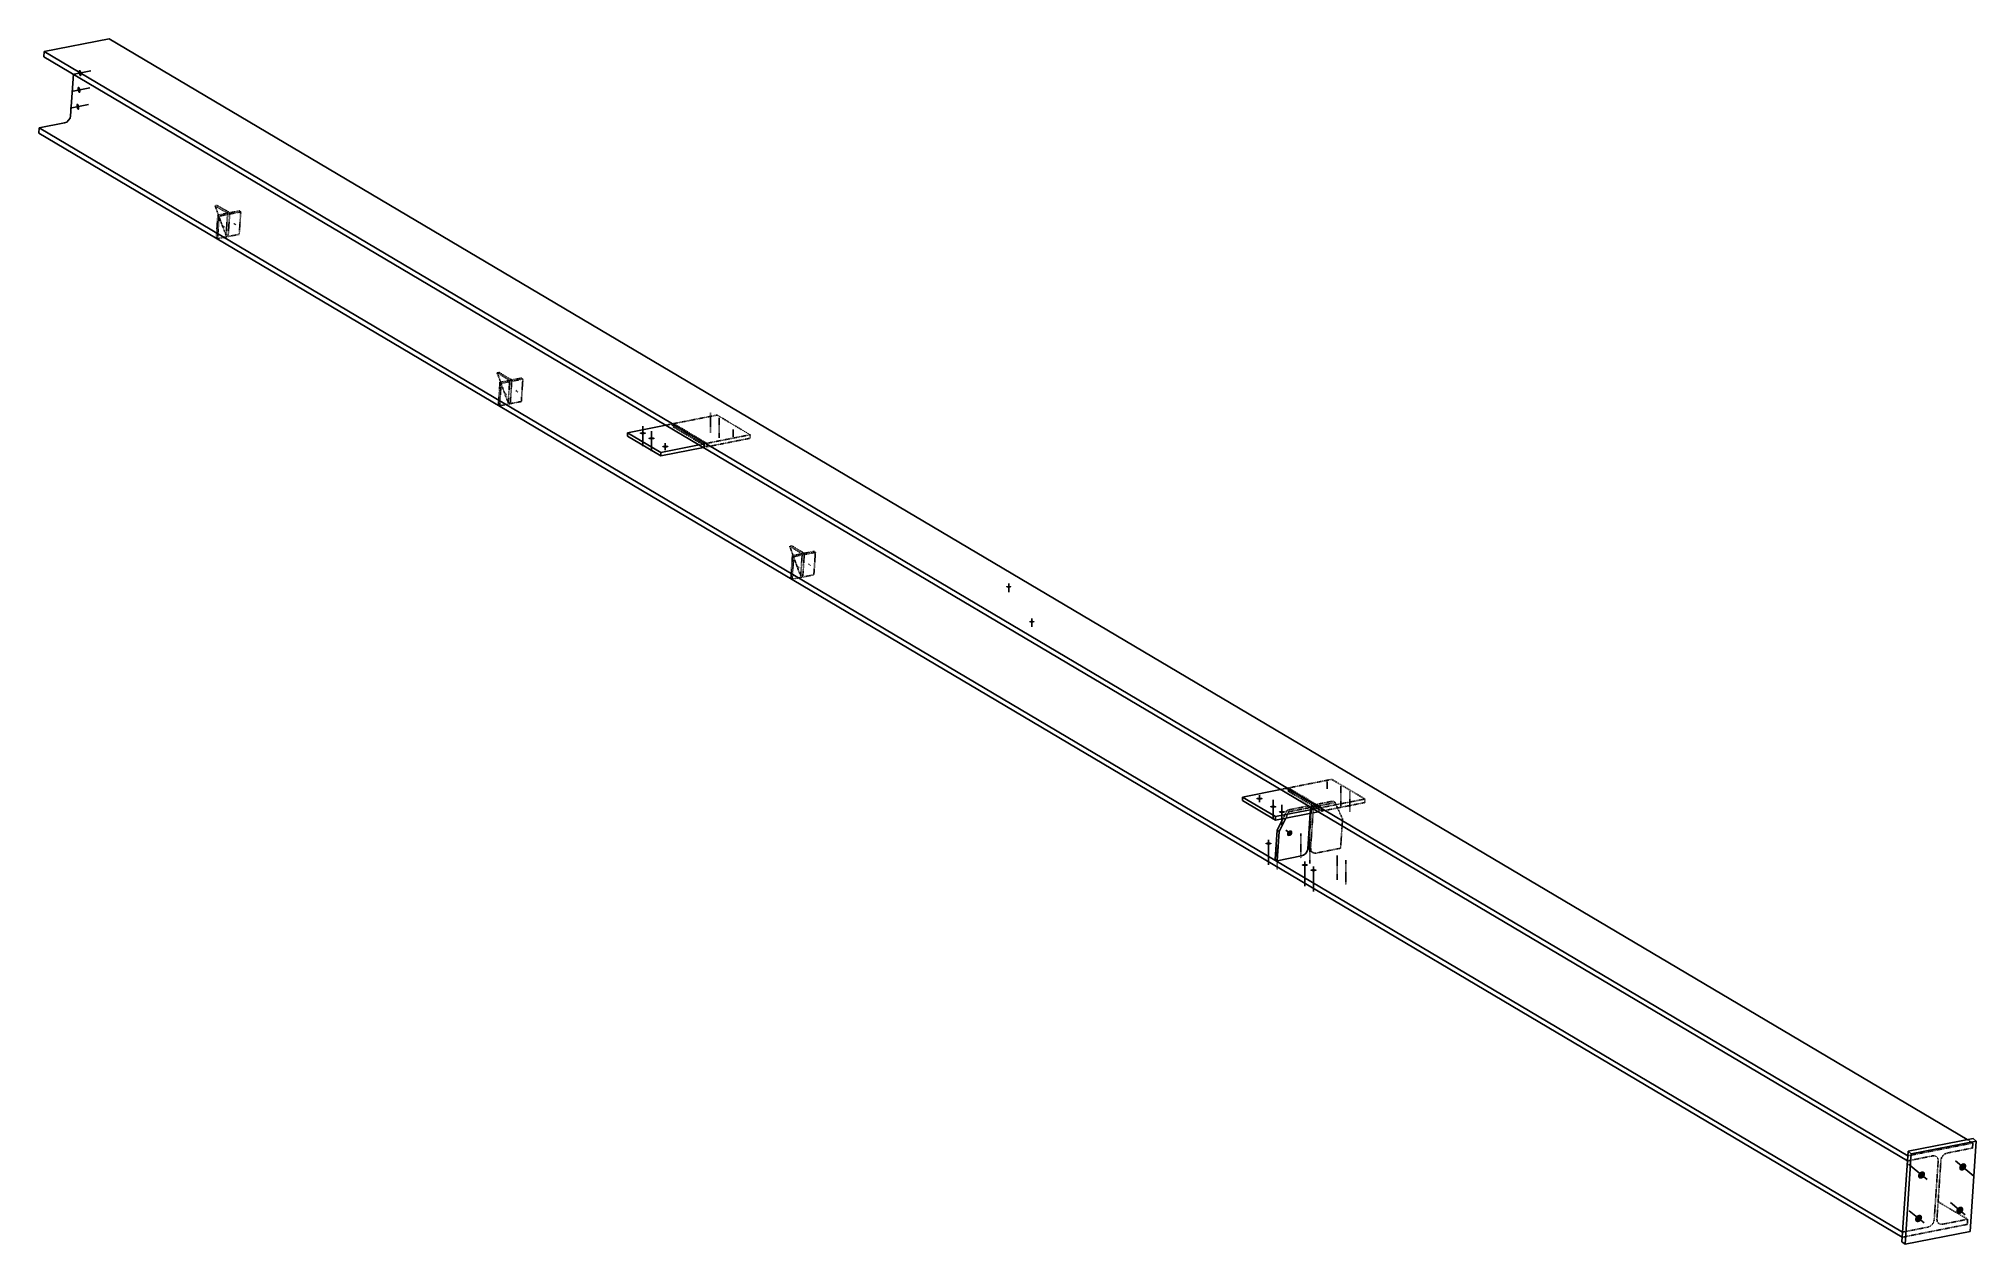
# Model space of a CAD drawing. Header units: millimetres. Extents: x 23 to 83937, y 8 to 4911.
# Drawn here: x 52556 to 60297, y 96 to 4911 of the extents above; entities that cross this region are included whole.
import ezdxf

# ---------------------------------------------------------------- set-up
doc = ezdxf.new("R2010")
doc.units = ezdxf.units.MM
doc.linetypes.add('DXK_LINE_DOT2', pattern=[3.9198, 1.9599, -1.9599])
doc.layers.add('STÅL', color=7, linetype='Continuous')

msp = doc.modelspace()

# ---------------------------------------------------------------- hatches: boundary and pattern name
at = {"layer": 'STÅL', "linetype": 'Continuous'}
for points in [[(52727.4, 4775.5), (52727.8, 4772.8), (52727.9, 4770.2), (52727.7, 4767.8), (52727.3, 4765.6), (52726.6, 4763.9), (52725.6, 4762.6), (52724.5, 4761.8), (52723.3, 4761.5), (52721.9, 4761.8), (52720.6, 4762.7), (52719.2, 4764.1), (52718, 4765.9), (52716.9, 4768.1), (52716, 4770.5), (52715.4, 4773.2), (52715, 4775.8), (52714.9, 4778.4), (52715.1, 4780.9), (52715.5, 4783), (52716.2, 4784.8), (52717.1, 4786.1), (52718.3, 4786.9), (52719.5, 4787.1), (52720.8, 4786.8), (52722.2, 4786), (52723.5, 4784.6), (52724.8, 4782.8), (52725.8, 4780.6), (52726.7, 4778.1)], [(52718.2, 4641), (52718.6, 4638.4), (52718.7, 4635.7), (52718.6, 4633.3), (52718.1, 4631.2), (52717.4, 4629.4), (52716.5, 4628.1), (52715.4, 4627.3), (52714.1, 4627), (52712.8, 4627.3), (52711.4, 4628.2), (52710.1, 4629.6), (52708.9, 4631.4), (52707.8, 4633.6), (52706.9, 4636), (52706.3, 4638.7), (52705.9, 4641.3), (52705.7, 4644), (52705.9, 4646.4), (52706.4, 4648.5), (52707.1, 4650.3), (52708, 4651.6), (52709.1, 4652.4), (52710.4, 4652.7), (52711.7, 4652.3), (52713.1, 4651.5), (52714.4, 4650.1), (52715.6, 4648.3), (52716.7, 4646.1), (52717.6, 4643.7)], [(52722.8, 4708.3), (52723.2, 4705.6), (52723.3, 4703), (52723.1, 4700.6), (52722.7, 4698.4), (52722, 4696.6), (52721.1, 4695.3), (52719.9, 4694.5), (52718.7, 4694.3), (52717.4, 4694.6), (52716, 4695.5), (52714.7, 4696.8), (52713.4, 4698.6), (52712.4, 4700.8), (52711.5, 4703.3), (52710.8, 4705.9), (52710.4, 4708.6), (52710.3, 4711.2), (52710.5, 4713.6), (52710.9, 4715.8), (52711.6, 4717.5), (52712.6, 4718.9), (52713.7, 4719.6), (52714.9, 4719.9), (52716.3, 4719.6), (52717.6, 4718.7), (52719, 4717.4), (52720.2, 4715.5), (52721.3, 4713.4), (52722.2, 4710.9)], [(54969.5, 3331.3), (54966.8, 3331.4), (54964.2, 3331.7), (54961.9, 3332.1), (54959.9, 3332.8), (54958.3, 3333.5), (54957.2, 3334.4), (54956.6, 3335.3), (54956.6, 3336.2), (54957.2, 3337.1), (54958.3, 3338), (54959.9, 3338.7), (54961.9, 3339.3), (54964.2, 3339.8), (54966.8, 3340.1), (54969.5, 3340.2), (54972.2, 3340.1), (54974.8, 3339.8), (54977.2, 3339.3), (54979.2, 3338.7), (54980.8, 3338), (54981.9, 3337.1), (54982.5, 3336.2), (54982.5, 3335.3), (54981.9, 3334.4), (54980.8, 3333.5), (54979.2, 3332.8), (54977.2, 3332.1), (54974.8, 3331.7), (54972.2, 3331.4)], [(55004.5, 3310.6), (55001.8, 3310.7), (54999.2, 3310.9), (54996.9, 3311.4), (54994.9, 3312), (54993.3, 3312.8), (54992.2, 3313.6), (54991.6, 3314.5), (54991.6, 3315.5), (54992.2, 3316.4), (54993.3, 3317.2), (54994.9, 3318), (54996.9, 3318.6), (54999.2, 3319.1), (55001.8, 3319.4), (55004.5, 3319.5), (55007.2, 3319.4), (55009.8, 3319.1), (55012.2, 3318.6), (55014.2, 3318), (55015.8, 3317.2), (55016.9, 3316.4), (55017.5, 3315.5), (55017.5, 3314.5), (55016.9, 3313.6), (55015.8, 3312.8), (55014.2, 3312), (55012.2, 3311.4), (55009.8, 3310.9), (55007.2, 3310.7)], [(55059.5, 3278), (55056.8, 3278.1), (55054.2, 3278.4), (55051.9, 3278.8), (55049.9, 3279.5), (55048.3, 3280.2), (55047.2, 3281.1), (55046.6, 3282), (55046.6, 3282.9), (55047.2, 3283.8), (55048.3, 3284.7), (55049.9, 3285.4), (55051.9, 3286), (55054.2, 3286.5), (55056.8, 3286.8), (55059.5, 3286.9), (55062.2, 3286.8), (55064.8, 3286.5), (55067.2, 3286), (55069.2, 3285.4), (55070.8, 3284.7), (55071.9, 3283.8), (55072.5, 3282.9), (55072.5, 3282), (55071.9, 3281.1), (55070.8, 3280.2), (55069.2, 3279.5), (55067.2, 3278.8), (55064.8, 3278.4), (55062.2, 3278.1)], [(56431.3, 2718.7), (56429.1, 2718.8), (56426.9, 2719), (56424.9, 2719.4), (56423.2, 2719.9), (56421.8, 2720.6), (56420.9, 2721.3), (56420.4, 2722.1), (56420.4, 2722.8), (56420.9, 2723.6), (56421.8, 2724.3), (56423.2, 2725), (56424.9, 2725.5), (56426.9, 2725.9), (56429.1, 2726.1), (56431.3, 2726.2), (56433.6, 2726.1), (56435.8, 2725.9), (56437.8, 2725.5), (56439.5, 2725), (56440.9, 2724.3), (56441.8, 2723.6), (56442.3, 2722.8), (56442.3, 2722.1), (56441.8, 2721.3), (56440.9, 2720.6), (56439.5, 2719.9), (56437.8, 2719.4), (56435.8, 2719), (56433.6, 2718.8)], [(56524, 2579), (56521.7, 2579.1), (56519.5, 2579.3), (56517.5, 2579.7), (56515.8, 2580.2), (56514.4, 2580.9), (56513.5, 2581.6), (56513, 2582.4), (56513, 2583.2), (56513.5, 2583.9), (56514.4, 2584.6), (56515.8, 2585.3), (56517.5, 2585.8), (56519.5, 2586.2), (56521.7, 2586.4), (56524, 2586.5), (56526.2, 2586.4), (56528.4, 2586.2), (56530.4, 2585.8), (56532.1, 2585.3), (56533.5, 2584.6), (56534.4, 2583.9), (56534.9, 2583.2), (56534.9, 2582.4), (56534.4, 2581.6), (56533.5, 2580.9), (56532.1, 2580.2), (56530.4, 2579.7), (56528.4, 2579.3), (56526.2, 2579.1)], [(57433.3, 1871.8), (57430.6, 1871.9), (57428, 1872.2), (57425.7, 1872.6), (57423.6, 1873.3), (57422, 1874), (57420.9, 1874.9), (57420.4, 1875.8), (57420.4, 1876.7), (57420.9, 1877.6), (57422, 1878.5), (57423.6, 1879.2), (57425.7, 1879.8), (57428, 1880.3), (57430.6, 1880.6), (57433.3, 1880.7), (57436, 1880.6), (57438.6, 1880.3), (57440.9, 1879.8), (57443, 1879.2), (57444.6, 1878.5), (57445.7, 1877.6), (57446.2, 1876.7), (57446.2, 1875.8), (57445.7, 1874.9), (57444.6, 1874), (57443, 1873.3), (57440.9, 1872.6), (57438.6, 1872.2), (57436, 1871.9)], [(57488.3, 1839.2), (57485.6, 1839.3), (57483, 1839.6), (57480.7, 1840.1), (57478.6, 1840.7), (57477, 1841.4), (57475.9, 1842.3), (57475.4, 1843.2), (57475.4, 1844.1), (57475.9, 1845), (57477, 1845.9), (57478.6, 1846.6), (57480.7, 1847.2), (57483, 1847.7), (57485.6, 1848), (57488.3, 1848.1), (57491, 1848), (57493.6, 1847.7), (57495.9, 1847.2), (57498, 1846.6), (57499.6, 1845.9), (57500.7, 1845), (57501.2, 1844.1), (57501.2, 1843.2), (57500.7, 1842.3), (57499.6, 1841.4), (57498, 1840.7), (57495.9, 1840.1), (57493.6, 1839.6), (57491, 1839.3)], [(57523.3, 1818.5), (57520.6, 1818.6), (57518, 1818.9), (57515.7, 1819.3), (57513.6, 1819.9), (57512, 1820.7), (57510.9, 1821.5), (57510.4, 1822.5), (57510.4, 1823.4), (57510.9, 1824.3), (57512, 1825.1), (57513.6, 1825.9), (57515.7, 1826.5), (57518, 1827), (57520.6, 1827.3), (57523.3, 1827.4), (57526, 1827.3), (57528.6, 1827), (57530.9, 1826.5), (57533, 1825.9), (57534.6, 1825.1), (57535.7, 1824.3), (57536.2, 1823.4), (57536.2, 1822.5), (57535.7, 1821.5), (57534.6, 1820.7), (57533, 1819.9), (57530.9, 1819.3), (57528.6, 1818.9), (57526, 1818.6)], [(57546.4, 1744.2), (57548.3, 1746.1), (57550.4, 1747.7), (57552.7, 1748.9), (57555.1, 1749.5), (57557.4, 1749.7), (57559.5, 1749.4), (57561.5, 1748.5), (57563.1, 1747.2), (57564.3, 1745.4), (57565.1, 1743.4), (57565.3, 1741.1), (57565.1, 1738.6), (57564.4, 1736.2), (57563.3, 1733.7), (57561.8, 1731.5), (57559.9, 1729.6), (57557.7, 1728), (57555.4, 1726.8), (57553.1, 1726.2), (57550.8, 1726), (57548.6, 1726.4), (57546.6, 1727.2), (57545, 1728.5), (57543.8, 1730.3), (57543.1, 1732.3), (57542.8, 1734.6), (57543, 1737.1), (57543.7, 1739.6), (57544.8, 1742)], [(57469.1, 1692.4), (57466.4, 1692.5), (57463.8, 1692.7), (57461.5, 1693.2), (57459.5, 1693.8), (57457.9, 1694.6), (57456.8, 1695.4), (57456.2, 1696.3), (57456.2, 1697.3), (57456.8, 1698.2), (57457.9, 1699), (57459.5, 1699.8), (57461.5, 1700.4), (57463.8, 1700.9), (57466.4, 1701.2), (57469.1, 1701.3), (57471.8, 1701.2), (57474.4, 1700.9), (57476.8, 1700.4), (57478.8, 1699.8), (57480.4, 1699), (57481.5, 1698.2), (57482.1, 1697.3), (57482.1, 1696.3), (57481.5, 1695.4), (57480.4, 1694.6), (57478.8, 1693.8), (57476.8, 1693.2), (57474.4, 1692.7), (57471.8, 1692.5)], [(57614.1, 1606.5), (57611.4, 1606.6), (57608.8, 1606.8), (57606.5, 1607.3), (57604.5, 1607.9), (57602.9, 1608.7), (57601.8, 1609.5), (57601.2, 1610.4), (57601.2, 1611.4), (57601.8, 1612.3), (57602.9, 1613.1), (57604.5, 1613.9), (57606.5, 1614.5), (57608.8, 1615), (57611.4, 1615.3), (57614.1, 1615.4), (57616.8, 1615.3), (57619.4, 1615), (57621.8, 1614.5), (57623.8, 1613.9), (57625.4, 1613.1), (57626.5, 1612.3), (57627.1, 1611.4), (57627.1, 1610.4), (57626.5, 1609.5), (57625.4, 1608.7), (57623.8, 1607.9), (57621.8, 1607.3), (57619.4, 1606.8), (57616.8, 1606.6)], [(57649.1, 1585.7), (57646.4, 1585.8), (57643.8, 1586.1), (57641.5, 1586.6), (57639.5, 1587.2), (57637.9, 1588), (57636.8, 1588.8), (57636.2, 1589.7), (57636.2, 1590.6), (57636.8, 1591.6), (57637.9, 1592.4), (57639.5, 1593.2), (57641.5, 1593.8), (57643.8, 1594.2), (57646.4, 1594.5), (57649.1, 1594.6), (57651.8, 1594.5), (57654.4, 1594.2), (57656.8, 1593.8), (57658.8, 1593.2), (57660.4, 1592.4), (57661.5, 1591.6), (57662.1, 1590.6), (57662.1, 1589.7), (57661.5, 1588.8), (57660.4, 1588), (57658.8, 1587.2), (57656.8, 1586.6), (57654.4, 1586.1), (57651.8, 1585.8)], [(60068.8, 380.4), (60071.2, 382.8), (60073.9, 384.8), (60076.8, 386.3), (60079.8, 387.2), (60082.7, 387.4), (60085.5, 386.9), (60088, 385.8), (60090, 384.2), (60091.5, 382), (60092.5, 379.3), (60092.9, 376.4), (60092.6, 373.3), (60091.7, 370.2), (60090.3, 367.1), (60088.3, 364.3), (60085.9, 361.8), (60083.2, 359.8), (60080.3, 358.3), (60077.3, 357.5), (60074.3, 357.3), (60071.6, 357.7), (60069.1, 358.8), (60067.1, 360.5), (60065.6, 362.7), (60064.6, 365.3), (60064.2, 368.2), (60064.5, 371.3), (60065.4, 374.5), (60066.8, 377.5)], [(60233.3, 412.8), (60235.7, 415.3), (60238.4, 417.3), (60241.4, 418.8), (60244.4, 419.7), (60247.3, 419.9), (60250, 419.4), (60252.5, 418.3), (60254.5, 416.6), (60256.1, 414.4), (60257.1, 411.8), (60257.4, 408.9), (60257.1, 405.8), (60256.3, 402.7), (60254.8, 399.6), (60252.8, 396.8), (60250.5, 394.3), (60247.7, 392.3), (60244.8, 390.8), (60241.8, 390), (60238.9, 389.8), (60236.1, 390.2), (60233.7, 391.3), (60231.6, 393), (60230.1, 395.2), (60229.1, 397.8), (60228.8, 400.7), (60229, 403.8), (60229.9, 407), (60231.4, 410)], [(60221.5, 239.5), (60223.9, 242), (60226.7, 244), (60229.6, 245.4), (60232.6, 246.3), (60235.5, 246.5), (60238.3, 246.1), (60240.7, 245), (60242.8, 243.3), (60244.3, 241.1), (60245.3, 238.5), (60245.6, 235.6), (60245.4, 232.4), (60244.5, 229.3), (60243, 226.2), (60241.1, 223.4), (60238.7, 221), (60236, 218.9), (60233, 217.5), (60230, 216.6), (60227.1, 216.4), (60224.4, 216.9), (60221.9, 217.9), (60219.9, 219.6), (60218.3, 221.8), (60217.3, 224.4), (60217, 227.4), (60217.2, 230.5), (60218.1, 233.6), (60219.6, 236.7)], [(60057, 207), (60059.4, 209.5), (60062.1, 211.5), (60065, 213), (60068, 213.8), (60071, 214), (60073.7, 213.6), (60076.2, 212.5), (60078.2, 210.8), (60079.8, 208.6), (60080.7, 206), (60081.1, 203.1), (60080.8, 200), (60079.9, 196.8), (60078.5, 193.8), (60076.5, 190.9), (60074.1, 188.5), (60071.4, 186.4), (60068.5, 185), (60065.5, 184.1), (60062.6, 183.9), (60059.8, 184.4), (60057.4, 185.5), (60055.3, 187.1), (60053.8, 189.3), (60052.8, 192), (60052.4, 194.9), (60052.7, 198), (60053.6, 201.1), (60055, 204.2)]]:
    msp.add_hatch(color=96, dxfattribs=at).paths.add_polyline_path(points)

# ---------------------------------------------------------------- linework, layer by layer
at = {"layer": 'STÅL', "color": 2, "linetype": 'Continuous'}
for p, q in [((52838, 4911.3), (52578.2, 4860)), ((60261.1, 513.9), (52838, 4911.3)), ((52578.2, 4860), (52576.8, 4839.7)), ((52576.8, 4839.7), (60022.3, 429)), ((52578.2, 4860), (60023.7, 449.3)), ((52683.6, 4604.1), (52694.9, 4769.8)), ((52557.5, 4555.2), (52658.6, 4575.1)), ((52667.7, 4578.7), (52658.6, 4575.1)), ((52675.6, 4585.5), (52667.7, 4578.7)), ((52681.2, 4594.4), (52675.6, 4585.5)), ((52683.6, 4604.1), (52681.2, 4594.4)), ((52557.5, 4555.2), (52556.1, 4534.8)), ((52556.1, 4534.8), (60001.6, 124.1)), ((60003, 144.5), (52557.5, 4555.2)), ((55061.6, 3367.7), (54908.7, 3337.6)), ((54908.7, 3323.5), (54908.7, 3337.6)), ((55041.2, 3259.1), (54908.7, 3337.6)), ((55041.2, 3245), (54908.7, 3323.5)), ((55194.1, 3289.2), (55041.2, 3259.1)), ((55211.9, 3278.7), (55041.2, 3245)), ((55041.2, 3245), (55041.2, 3259.1)), ((57517.8, 1912.7), (57365, 1882.5)), ((57365, 1868.4), (57365, 1882.5)), ((57497.5, 1804), (57365, 1882.5)), ((57497.5, 1789.9), (57365, 1868.4)), ((57650.3, 1834.2), (57497.5, 1804)), ((57668.2, 1823.6), (57497.5, 1789.9)), ((57497.5, 1789.9), (57497.5, 1804)), ((57504.1, 1750.4), (57526.6, 1795.7)), ((57511.5, 1744.3), (57538.3, 1798)), ((57626.5, 1675.9), (57636.1, 1817.3)), ((57496.2, 1633.9), (57504.1, 1750.4)), ((57503.6, 1627.7), (57511.5, 1744.3)), ((57511.5, 1744.3), (57504.1, 1750.4)), ((57503.6, 1627.7), (57496.2, 1633.9)), ((57601.5, 1647), (57503.6, 1627.7)), ((57608.8, 1649.7), (57601.5, 1647)), ((57614.8, 1653.8), (57608.8, 1649.7)), ((57620.6, 1660.3), (57615.9, 1654.8)), ((57621.6, 1661.8), (57624.8, 1668.2)), ((57624.8, 1668.2), (57626.5, 1675.9)), ((60000.4, 106.2), (60024.9, 467.3)), ((60284.7, 518.6), (60024.9, 467.3)), ((60024.9, 467.3), (60037.3, 457.1)), ((60037.3, 457.1), (60297.1, 508.4)), ((60272.6, 147.3), (60297.1, 508.4)), ((60297.1, 508.4), (60284.7, 518.6)), ((60037.3, 457.1), (60012.8, 96)), ((60022.3, 429), (60023.7, 449.3)), ((60000.4, 106.2), (60012.8, 96)), ((60001.6, 124.1), (60003, 144.5)), ((60012.8, 96), (60272.6, 147.3))]:
    msp.add_line(p, q, dxfattribs=at)
at = {"layer": 'STÅL', "color": 96, "linetype": 'Continuous'}
for p, q in [((52691.1, 4768.3), (52764.7, 4782.9)), ((52681.9, 4633.9), (52755.5, 4648.4)), ((52686.5, 4701.1), (52760.1, 4715.6)), ((54969.5, 3363.9), (54969.5, 3284.1)), ((55004.5, 3343.2), (55004.5, 3263.3)), ((55059.5, 3296.5), (55059.5, 3268.3)), ((56431.3, 2734.7), (56431.3, 2701.3)), ((56524, 2595), (56524, 2561.6)), ((57433.3, 1890.3), (57433.3, 1862.1)), ((57488.3, 1871.8), (57488.3, 1792)), ((57523.3, 1851.1), (57523.3, 1771.2)), ((57469.1, 1710.9), (57469.1, 1612.2)), ((57539.2, 1750.1), (57554.1, 1737.9)), ((57614.1, 1625), (57614.1, 1526.3)), ((57649.1, 1604.3), (57649.1, 1505.6)), ((60100.4, 354.3), (60026.4, 415.2)), ((60213.8, 428.9), (60287.8, 368.1)), ((60253.1, 213.5), (60194.1, 262.1)), ((60088.6, 181), (60029.5, 229.6))]:
    msp.add_line(p, q, dxfattribs=at)
at = {"layer": 'STÅL', "color": 7, "linetype": 'DXK_LINE_DOT2'}
for p, q in [((53269.2, 4245.8), (53260.5, 4244.1)), ((53304.4, 4124.8), (53260.5, 4244.1)), ((53260.5, 4244.1), (53310.5, 4214.5)), ((53271.6, 4206.8), (53265.5, 4117.1)), ((53319.2, 4216.2), (53269.2, 4245.8)), ((53270.4, 4113), (53276.5, 4202.7)), ((53358.2, 4223.9), (53271.6, 4206.8)), ((53271.6, 4206.8), (53276.5, 4202.7)), ((53276.5, 4202.7), (53363.1, 4219.8)), ((53310.5, 4214.5), (53304.4, 4124.8)), ((53313.1, 4126.5), (53319.2, 4216.2)), ((53363.1, 4219.8), (53357, 4130.1)), ((53358.2, 4223.9), (53363.1, 4219.8)), ((53265.5, 4117.1), (53270.4, 4113)), ((53357, 4130.1), (53270.4, 4113)), ((53313.1, 4126.5), (53304.4, 4124.8)), ((54396.3, 3578.1), (54387.7, 3576.3)), ((54431.6, 3457.1), (54387.7, 3576.3)), ((54387.7, 3576.3), (54437.7, 3546.7)), ((54446.3, 3548.4), (54396.3, 3578.1)), ((54398.7, 3539), (54392.6, 3449.4)), ((54397.6, 3445.3), (54403.7, 3534.9)), ((54485.3, 3556.1), (54398.7, 3539)), ((54398.7, 3539), (54403.7, 3534.9)), ((54403.7, 3534.9), (54490.3, 3552)), ((54437.7, 3546.7), (54431.6, 3457.1)), ((54446.3, 3548.4), (54437.7, 3546.7)), ((54440.3, 3458.8), (54446.3, 3548.4)), ((54490.3, 3552), (54484.2, 3462.4)), ((54485.3, 3556.1), (54490.3, 3552)), ((54392.6, 3449.4), (54397.6, 3445.3)), ((54484.2, 3462.4), (54397.6, 3445.3)), ((54440.3, 3458.8), (54431.6, 3457.1)), ((55092.8, 3373.9), (55266, 3408.1)), ((55266, 3408.1), (55398.5, 3329.6)), ((55081.9, 3371.8), (55061.6, 3367.7)), ((55081.9, 3371.8), (55214.4, 3293.3)), ((55092.8, 3359.8), (55092.8, 3373.9)), ((55225.3, 3295.4), (55092.8, 3373.9)), ((55092.8, 3359.8), (55225.3, 3281.3)), ((55398.5, 3329.6), (55225.3, 3295.4)), ((55398.5, 3315.5), (55398.5, 3329.6)), ((55214.4, 3293.3), (55194.1, 3289.2)), ((55214.4, 3279.2), (55211.9, 3278.7)), ((55214.4, 3279.2), (55214.4, 3293.3)), ((55225.3, 3281.3), (55398.5, 3315.5)), ((55225.3, 3281.3), (55225.3, 3295.4)), ((55565.1, 2885.7), (55556.4, 2884)), ((55600.3, 2764.7), (55556.4, 2884)), ((55556.4, 2884), (55606.4, 2854.4)), ((55615.1, 2856.1), (55565.1, 2885.7)), ((55567.4, 2846.7), (55561.3, 2757)), ((55566.3, 2752.9), (55572.4, 2842.6)), ((55654, 2863.8), (55567.4, 2846.7)), ((55567.4, 2846.7), (55572.4, 2842.6)), ((55572.4, 2842.6), (55659, 2859.7)), ((55606.4, 2854.4), (55600.3, 2764.7)), ((55615.1, 2856.1), (55606.4, 2854.4)), ((55609, 2766.4), (55615.1, 2856.1)), ((55659, 2859.7), (55652.9, 2770)), ((55654, 2863.8), (55659, 2859.7)), ((55561.3, 2757), (55566.3, 2752.9)), ((55652.9, 2770), (55566.3, 2752.9)), ((55609, 2766.4), (55600.3, 2764.7)), ((57549, 1918.8), (57722.2, 1953)), ((57722.2, 1953), (57854.7, 1874.5)), ((57538.2, 1916.7), (57517.8, 1912.7)), ((57538.2, 1916.7), (57670.7, 1838.2)), ((57549, 1904.7), (57549, 1918.8)), ((57681.5, 1840.3), (57549, 1918.8)), ((57549, 1904.7), (57681.5, 1826.2)), ((57728.2, 1866.3), (57641.6, 1849.2)), ((57735.6, 1860.2), (57649, 1843.1)), ((57854.7, 1874.5), (57681.5, 1840.3)), ((57681.5, 1826.2), (57854.7, 1860.4)), ((57728.2, 1866.3), (57735.6, 1860.2)), ((57765.4, 1794.4), (57735.6, 1860.2)), ((57854.7, 1860.4), (57854.7, 1874.5)), ((57526.6, 1795.7), (57543.7, 1829.9)), ((57538.3, 1798), (57551.1, 1823.7)), ((57543.7, 1829.9), (57630.3, 1847)), ((57551.1, 1823.7), (57543.7, 1829.9)), ((57637.7, 1840.8), (57551.1, 1823.7)), ((57630.3, 1847), (57637.7, 1840.8)), ((57641.6, 1849.2), (57630.4, 1684.2)), ((57636.1, 1817.3), (57637.7, 1840.8)), ((57637.8, 1678.1), (57649, 1843.1)), ((57649, 1843.1), (57641.6, 1849.2)), ((57670.7, 1838.2), (57650.3, 1834.2)), ((57670.7, 1824.1), (57668.2, 1823.6)), ((57670.7, 1824.1), (57670.7, 1838.2)), ((57681.5, 1826.2), (57681.5, 1840.3)), ((57757.4, 1677.8), (57765.4, 1794.4)), ((57615.5, 1654.4), (57614.8, 1653.8)), ((57615.5, 1654.4), (57615.9, 1654.8)), ((57621.1, 1660.8), (57620.6, 1660.3)), ((57621.1, 1660.8), (57621.6, 1661.8)), ((57630.4, 1684.2), (57631, 1677)), ((57631, 1677), (57633.9, 1670.9)), ((57633.9, 1670.9), (57638.7, 1666.6)), ((57638.5, 1670.9), (57637.8, 1678.1)), ((57641.3, 1664.8), (57638.5, 1670.9)), ((57638.7, 1666.6), (57646.1, 1660.4)), ((57646.1, 1660.4), (57641.3, 1664.8)), ((57652.4, 1658.3), (57646.1, 1660.4)), ((57659.6, 1658.5), (57652.4, 1658.3)), ((57659.6, 1658.5), (57757.4, 1677.8)), ((60023.7, 449.3), (60283.5, 500.6)), ((60282.1, 480.3), (60181, 460.4)), ((60283.5, 500.6), (60261.1, 513.9)), ((60283.5, 500.6), (60282.1, 480.3)), ((60123.4, 449), (60022.3, 429)), ((60132.2, 448.9), (60123.4, 449)), ((60129.1, 193.4), (60145.1, 429.2)), ((60139.5, 445.1), (60132.2, 448.9)), ((60144, 438.2), (60139.5, 445.1)), ((60139.9, 195.6), (60156, 431.3)), ((60145.1, 429.2), (60144, 438.2)), ((60158.4, 441), (60156, 431.3)), ((60164, 449.9), (60158.4, 441)), ((60171.9, 456.7), (60164, 449.9)), ((60181, 460.4), (60171.9, 456.7)), ((60144.7, 265.7), (60262.8, 195.8)), ((60261.4, 175.4), (60001.6, 124.1)), ((60003, 144.5), (60104.1, 164.4)), ((60104.1, 164.4), (60113.1, 168.1)), ((60113.1, 168.1), (60121.1, 174.8)), ((60121.1, 174.8), (60126.7, 183.8)), ((60126.7, 183.8), (60129.1, 193.4)), ((60139.9, 195.6), (60141.1, 186.6)), ((60141.1, 186.6), (60145.6, 179.7)), ((60145.6, 179.7), (60152.8, 175.9)), ((60152.8, 175.9), (60161.7, 175.8)), ((60161.7, 175.8), (60262.8, 195.8)), ((60262.8, 195.8), (60261.4, 175.4))]:
    msp.add_line(p, q, dxfattribs=at)
at = {"layer": 'STÅL', "color": 96, "linetype": 'DXK_LINE_DOT2'}
for p, q in [((53298.2, 4158.7), (53289.3, 4166)), ((53343.3, 4167.6), (53334.3, 4174.9)), ((54425.4, 3490.9), (54416.5, 3498.3)), ((54470.4, 3499.8), (54461.5, 3507.2)), ((55240.2, 3417.4), (55240.2, 3337.5)), ((55275.2, 3396.6), (55275.2, 3316.8)), ((55330.2, 3350), (55330.2, 3321.8)), ((55594.1, 2798.6), (55585.2, 2806)), ((55639.1, 2807.5), (55630.2, 2814.9)), ((57703.9, 1943.8), (57703.9, 1915.6)), ((57758.9, 1925.3), (57758.9, 1845.4)), ((57793.9, 1904.6), (57793.9, 1824.7)), ((57599, 1736.6), (57599, 1637.9)), ((57634, 1715.8), (57634, 1617.2)), ((57504.1, 1690.2), (57504.1, 1591.5)), ((57744, 1650.7), (57744, 1552)), ((57779, 1629.9), (57779, 1531.3))]:
    msp.add_line(p, q, dxfattribs=at)

doc.saveas('drawing.dxf')
